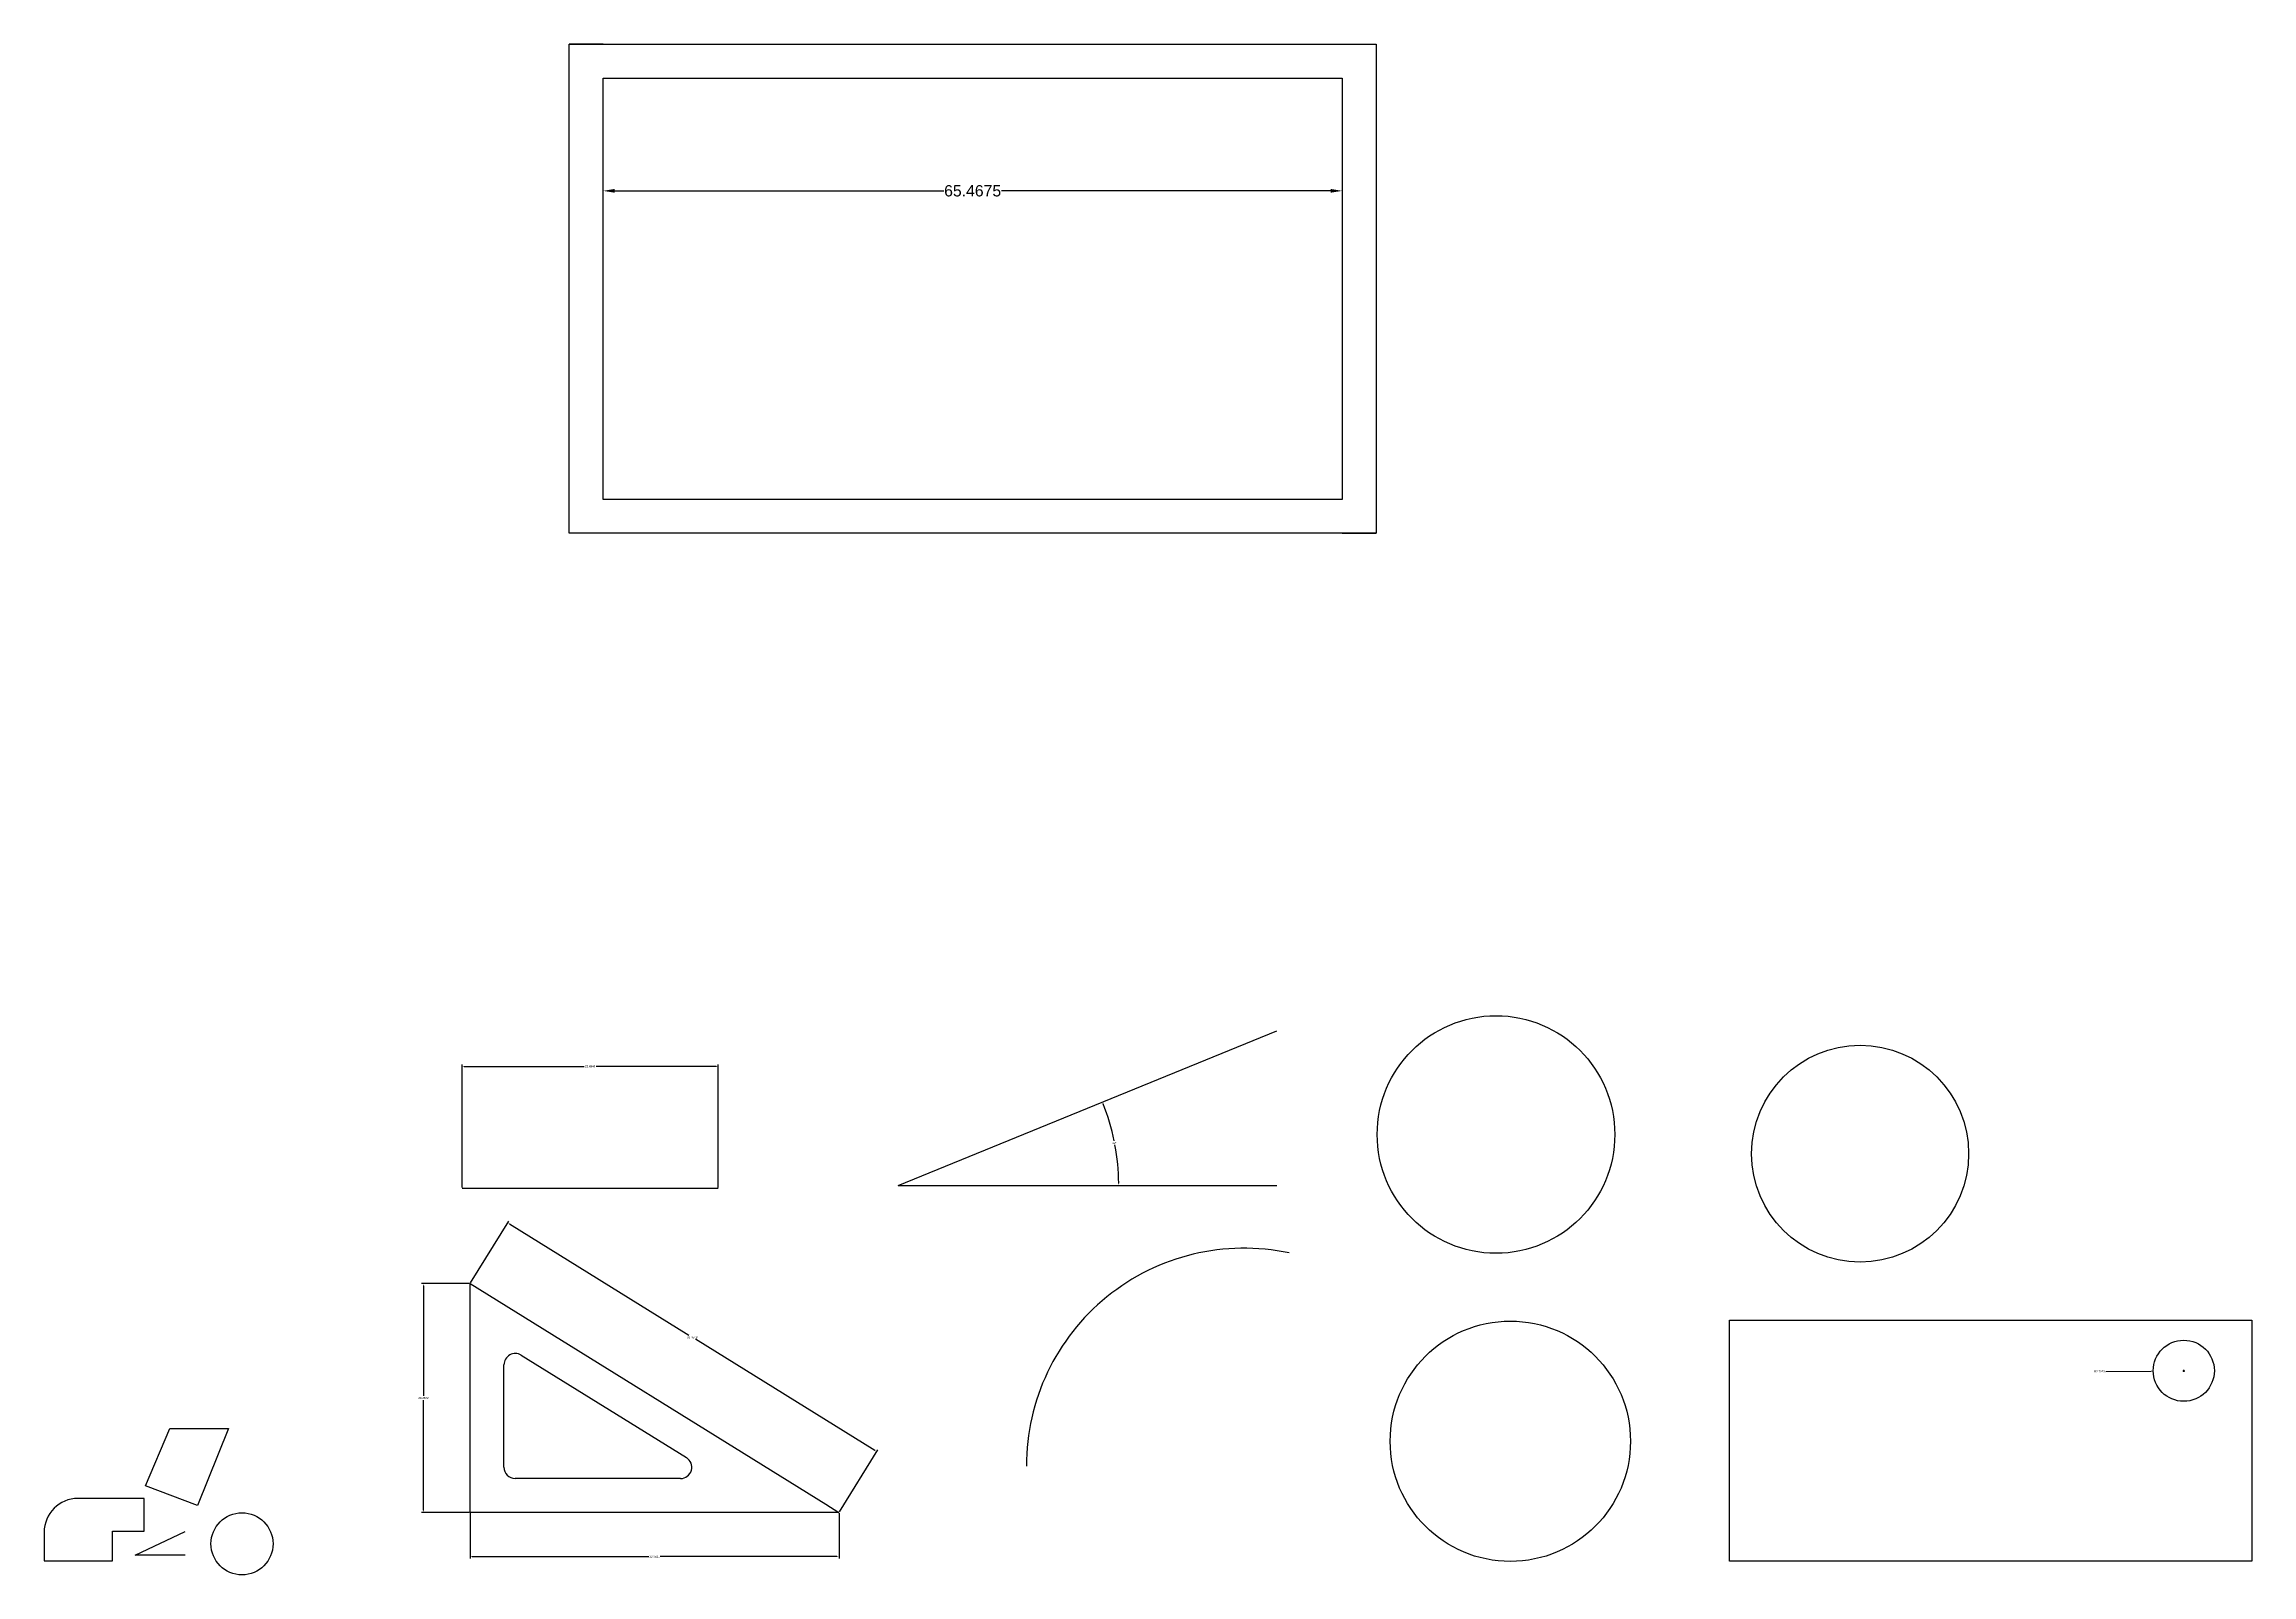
# Model space of a CAD drawing. Header units: millimetres. Extents: x 1 to 196, y 2 to 137.
import ezdxf

# ---------------------------------------------------------------- set-up
doc = ezdxf.new("R2010")
doc.units = ezdxf.units.MM
doc.header["$MEASUREMENT"] = 0
doc.layers.get('0').update_dxf_attribs({"true_color": 0xc2ced6})
doc.layers.add('Layer1', color=7, linetype='Continuous', true_color=0xc2ced6)
doc.layers.add('obiecte', color=50, linetype='Continuous')
doc.styles.get("Standard").update_dxf_attribs({"font": 'arial.ttf'})
doc.dimstyles.get("Standard").update_dxf_attribs({"dimtxt": 0.18, "dimasz": 0.18, "dimexe": 0.18, "dimexo": 0.0625, "dimgap": 0.09, "dimtad": 0, "dimtih": 1, "dimtoh": 1, "dimdec": 4, "dimzin": 0, "dimdsep": 46, "dimtxsty": 'Standard', "dimcen": 0.09, "dimadec": 0, "dimazin": 0, "dimtfac": 1, "dimtdec": 4, "dimtofl": 0, "dimtmove": 0, "dimatfit": 3, "dimfxl": 1, "dimtolj": 1, "dimtzin": 0, "dimarcsym": 0})

# ---------------------------------------------------------------- blocks, each defined once
blk = doc.blocks.new('*D2')
at = {"color": 0, "lineweight": -2, "transparency": 16777216}
for p, q in [((37.53, 35.97), (37.53, 46.89)), ((37.71, 46.71), (48.35, 46.71)), ((60.05, 46.71), (49.42, 46.71)), ((60.23, 35.97), (60.23, 46.89))]:
    blk.add_line(p, q, dxfattribs=at)
at = {"color": 0, "transparency": 16777216}
for points in [[(37.71, 46.74), (37.71, 46.68), (37.53, 46.71)], [(60.05, 46.74), (60.05, 46.68), (60.23, 46.71)]]:
    blk.add_solid(points, dxfattribs=at)
at = {"layer": 'Defpoints', "color": 0, "transparency": 16777216}
for p in [(60.23, 46.71), (37.53, 35.91), (60.23, 35.91)]:
    blk.add_point(p, dxfattribs=at)
at = {"color": 0, "transparency": 16777216, "insert": (48.88, 46.71), "char_height": 0.18, "attachment_point": 5}
blk.add_mtext('\\A1;22.6948', dxfattribs=at)
blk = doc.blocks.new('*D5')
at = {"color": 0, "lineweight": -2, "transparency": 16777216}
for p, q in [((38.28, 27.52), (41.68, 33)), ((41.74, 32.75), (57.63, 22.9)), ((74.11, 12.68), (58.22, 22.53)), ((70.96, 7.25), (74.36, 12.73))]:
    blk.add_line(p, q, dxfattribs=at)
at = {"color": 0, "transparency": 16777216}
for points in [[(41.75, 32.78), (41.72, 32.73), (41.58, 32.85)], [(74.13, 12.7), (74.1, 12.65), (74.27, 12.58)]]:
    blk.add_solid(points, dxfattribs=at)
at = {"layer": 'Defpoints', "color": 0, "transparency": 16777216}
for p in [(38.25, 27.46), (74.27, 12.58), (70.93, 7.2)]:
    blk.add_point(p, dxfattribs=at)
at = {"color": 0, "transparency": 16777216, "insert": (57.93, 22.71), "char_height": 0.18, "attachment_point": 5}
blk.add_mtext('\\A1;38.4548', dxfattribs=at)
blk = doc.blocks.new('*D6')
at = {"color": 0, "lineweight": -2, "transparency": 16777216}
for p, q in [((38.18, 27.46), (33.93, 27.46)), ((34.11, 27.28), (34.11, 17.51)), ((34.11, 7.38), (34.11, 17.15)), ((38.18, 7.2), (33.93, 7.2))]:
    blk.add_line(p, q, dxfattribs=at)
at = {"color": 0, "transparency": 16777216}
for points in [[(34.08, 27.28), (34.14, 27.28), (34.11, 27.46)], [(34.08, 7.38), (34.14, 7.38), (34.11, 7.2)]]:
    blk.add_solid(points, dxfattribs=at)
at = {"layer": 'Defpoints', "color": 0, "transparency": 16777216}
for p in [(34.11, 27.46), (38.25, 27.46), (38.25, 7.2)]:
    blk.add_point(p, dxfattribs=at)
at = {"color": 0, "transparency": 16777216, "insert": (34.11, 17.33), "char_height": 0.18, "attachment_point": 5}
blk.add_mtext('\\A1;20.2662', dxfattribs=at)
blk = doc.blocks.new('*D7')
at = {"color": 0, "lineweight": -2, "transparency": 16777216}
for p, q in [((38.25, 7.14), (38.25, 3.1)), ((70.93, 7.14), (70.93, 3.1)), ((38.43, 3.28), (54.07, 3.28)), ((70.75, 3.28), (55.1, 3.28))]:
    blk.add_line(p, q, dxfattribs=at)
at = {"color": 0, "transparency": 16777216}
for points in [[(38.43, 3.31), (38.43, 3.25), (38.25, 3.28)], [(70.75, 3.31), (70.75, 3.25), (70.93, 3.28)]]:
    blk.add_solid(points, dxfattribs=at)
at = {"layer": 'Defpoints', "color": 0, "transparency": 16777216}
for p in [(38.25, 7.2), (70.93, 7.2), (70.93, 3.28)]:
    blk.add_point(p, dxfattribs=at)
at = {"color": 0, "transparency": 16777216, "insert": (54.59, 3.28), "char_height": 0.18, "attachment_point": 5}
blk.add_mtext('\\A1;32.6811', dxfattribs=at)
blk = doc.blocks.new('*D8')
at = {"color": 0, "lineweight": -2, "transparency": 16777216}
for p, q in [((183.15, 19.68), (187.18, 19.72)), ((189.98, 19.74), (190.16, 19.74)), ((190.07, 19.65), (190.07, 19.83))]:
    blk.add_line(p, q, dxfattribs=at)
at = {"color": 0, "transparency": 16777216}
blk.add_solid([(187.18, 19.75), (187.18, 19.69), (187.36, 19.72)], dxfattribs=at)
at = {"layer": 'Defpoints', "color": 0, "transparency": 16777216}
for p in [(187.36, 19.72), (190.07, 19.74)]:
    blk.add_point(p, dxfattribs=at)
at = {"color": 0, "transparency": 16777216, "insert": (182.6, 19.68), "char_height": 0.18, "attachment_point": 5}
blk.add_mtext('\\A1;R2.7079', dxfattribs=at)
blk = doc.blocks.new('*D9')
at = {"color": 0, "lineweight": -2, "transparency": 16777216}
for start, end in [(11.6303, 21.6543), (0.5276, 10.5527)]:
    blk.add_arc((76.16, 36.17), 19.55, start, end, dxfattribs=at)
at = {"color": 0, "transparency": 16777216}
for points in [[(94.3, 43.37), (94.35, 43.39), (94.26, 43.55)], [(95.73, 36.35), (95.67, 36.35), (95.71, 36.17)]]:
    blk.add_solid(points, dxfattribs=at)
at = {"layer": 'Defpoints', "color": 0, "transparency": 16777216}
for p in [(109.73, 49.86), (95.54, 38.68), (76.16, 36.17), (76.16, 36.17), (109.73, 36.17)]:
    blk.add_point(p, dxfattribs=at)
at = {"color": 0, "transparency": 16777216, "insert": (95.34, 39.93), "char_height": 0.18, "attachment_point": 5}
blk.add_mtext('\\A1;22°', dxfattribs=at)
blk = doc.blocks.new('*D11')
at = {"layer": 'Defpoints', "color": 0, "transparency": 16777216}
for p in [(50.04, 126), (115.5, 126), (115.5, 124.27)]:
    blk.add_point(p, dxfattribs=at)
at = {"layer": 'Layer1', "color": 0, "lineweight": 0, "transparency": 16777216}
for p, q in [((50.04, 125.94), (50.04, 124.09)), ((115.5, 125.94), (115.5, 124.09))]:
    blk.add_line(p, q, dxfattribs=at)
at = {"layer": 'Layer1', "color": 0, "lineweight": -2, "transparency": 16777216}
for p, q in [((51.04, 124.27), (80.21, 124.27)), ((114.5, 124.27), (85.33, 124.27))]:
    blk.add_line(p, q, dxfattribs=at)
at = {"layer": 'Layer1', "color": 0, "transparency": 16777216}
for points in [[(51.04, 124.44), (51.04, 124.11), (50.04, 124.27)], [(114.5, 124.44), (114.5, 124.11), (115.5, 124.27)]]:
    blk.add_solid(points, dxfattribs=at)
at = {"layer": 'Layer1', "color": 0, "transparency": 16777216, "insert": (82.77, 124.27), "char_height": 0.18, "attachment_point": 5}
blk.add_mtext('\\A1;{\\H5.55556x;65.4675}', dxfattribs=at)

msp = doc.modelspace()

# ---------------------------------------------------------------- linework, layer by layer
for points in [[(14.09387, 7.80472), (9.4823, 9.56258), (11.65375, 14.63562), (16.83582, 14.63562), (14.09387, 7.80472)], [(13.01613, 3.40183), (8.57889, 3.40183), (13.01613, 5.5081)]]:
    msp.add_lwpolyline(points)
msp.add_lwpolyline([(0.51118, 2.9176), (6.56115, 2.9176), (6.56115, 5.53823), (9.35944, 5.53823), (9.35944, 8.43632), (3.51118, 8.43632, 0.414213562), (0.51118, 5.43632), (0.51118, 2.9176)], format="xyb")
msp.add_circle((18.03901, 4.41475), 2.75018)
at = {"layer": 'Layer1'}
for p, q in [((50.03608, 137.26768), (47.03608, 137.26768)), ((115.5036, 93.93707), (118.5036, 93.93707))]:
    msp.add_line(p, q, dxfattribs=at)
at = {"layer": 'Layer1', "color": 2, "true_color": 0xf1eb1f}
for points in [[(47.03608, 137.26768), (118.5036, 137.26768), (118.5036, 93.93707), (47.03608, 93.93707)], [(50.03608, 134.26768), (115.5036, 134.26768), (115.5036, 96.93707), (50.03608, 96.93707)]]:
    msp.add_lwpolyline(points, close=True, dxfattribs=at)
at = {"layer": 'obiecte'}
for p, q in [((76.15925, 36.1687), (109.73146, 49.85695)), ((37.53468, 35.90824), (60.2295, 35.90824)), ((76.15925, 36.1687), (109.73146, 36.1687)), ((38.24651, 7.19848), (38.24651, 27.46472)), ((38.24651, 27.46472), (69.76742, 7.91791)), ((41.24651, 11.19848), (41.24651, 20.27755)), ((42.77353, 21.12741), (57.41432, 12.04833)), ((56.8873, 10.19848), (42.24651, 10.19848)), ((69.76742, 7.91791), (70.92757, 7.19848)), ((70.92757, 7.19848), (38.24651, 7.19848))]:
    msp.add_line(p, q, dxfattribs=at)
msp.add_lwpolyline([(149.82538, 24.23665), (196.09665, 24.23665), (196.09665, 2.86977), (149.82538, 2.86977)], close=True, dxfattribs=at)
for centre, radius in [((129.13551, 40.67413), 10.52505), ((161.38937, 38.97322), 9.61087), ((130.40377, 13.49908), 10.64449), ((190.06603, 19.74413), 2.70785)]:
    msp.add_circle(centre, radius, dxfattribs=at)
for centre, radius, start, end in [((106.82337, 11.30682), 19.29797, 78.0714653, 180), ((42.24651, 20.27755), 1, 58.1960393, 180), ((56.8873, 11.19848), 1, 270, 58.1960393), ((42.24651, 11.19848), 1, 180, 270)]:
    msp.add_arc(centre, radius, start, end, dxfattribs=at)

# ---------------------------------------------------------------- dimensions: what is measured, and where the dimension line sits
at = {"color": 3}
dim = msp.add_angular_dim_2l(base=(95.54269, 38.6841), line1=((76.15925, 36.1687), (109.73146, 36.1687)), line2=((76.15925, 36.1687), (109.73146, 49.85695)), dimstyle='Standard', dxfattribs=at)
dim.commit()
dim.dimension.update_dxf_attribs({"geometry": '*D9', "text_midpoint": (95.34016, 39.92871)})
dim = msp.add_linear_dim(base=(60.2295, 46.70504), p1=(37.53468, 35.90824), p2=(60.2295, 35.90824), dimstyle='Standard', dxfattribs=at)
dim.commit()
dim.dimension.update_dxf_attribs({"geometry": '*D2', "text_midpoint": (48.88209, 46.70504)})
for p1, p2, distance, picture, middle in [((38.24651, 27.46472), (70.92757, 7.19848), 6.33421, '*D5', (57.92526, 22.71477)), ((38.24651, 7.19848), (38.24651, 27.46472), 4.13852, '*D6', (34.10799, 17.3316)), ((38.24651, 7.19848), (70.92757, 7.19848), -3.92163, '*D7', (54.58704, 3.27685))]:
    dim = msp.add_aligned_dim(p1=p1, p2=p2, distance=distance, dimstyle='Standard', dxfattribs=at)
    dim.commit()
    dim.dimension.update_dxf_attribs({"geometry": picture, "text_midpoint": middle})
dim = msp.add_radius_dim(center=(190.066033, 19.744128), mpoint=(187.358285, 19.720183), dimstyle='Standard', dxfattribs=at)
dim.commit()
dim.dimension.update_dxf_attribs({"geometry": '*D8', "text_midpoint": (183.145689, 19.68293), "dimtype": 164})
at = {"layer": 'Layer1', "color": 3}
dim = msp.add_linear_dim(base=(115.5036, 124.2747), p1=(50.03608, 125.99874), p2=(115.5036, 125.99874), text='{\\H5.55556x;<>}', dimstyle='Standard', override={"dimasz": 1, "dimlwd": 65534, "dimlwe": 0}, dxfattribs=at)
dim.commit()
dim.dimension.update_dxf_attribs({"geometry": '*D11', "text_midpoint": (82.76984, 124.2747)})

doc.saveas('drawing.dxf')
